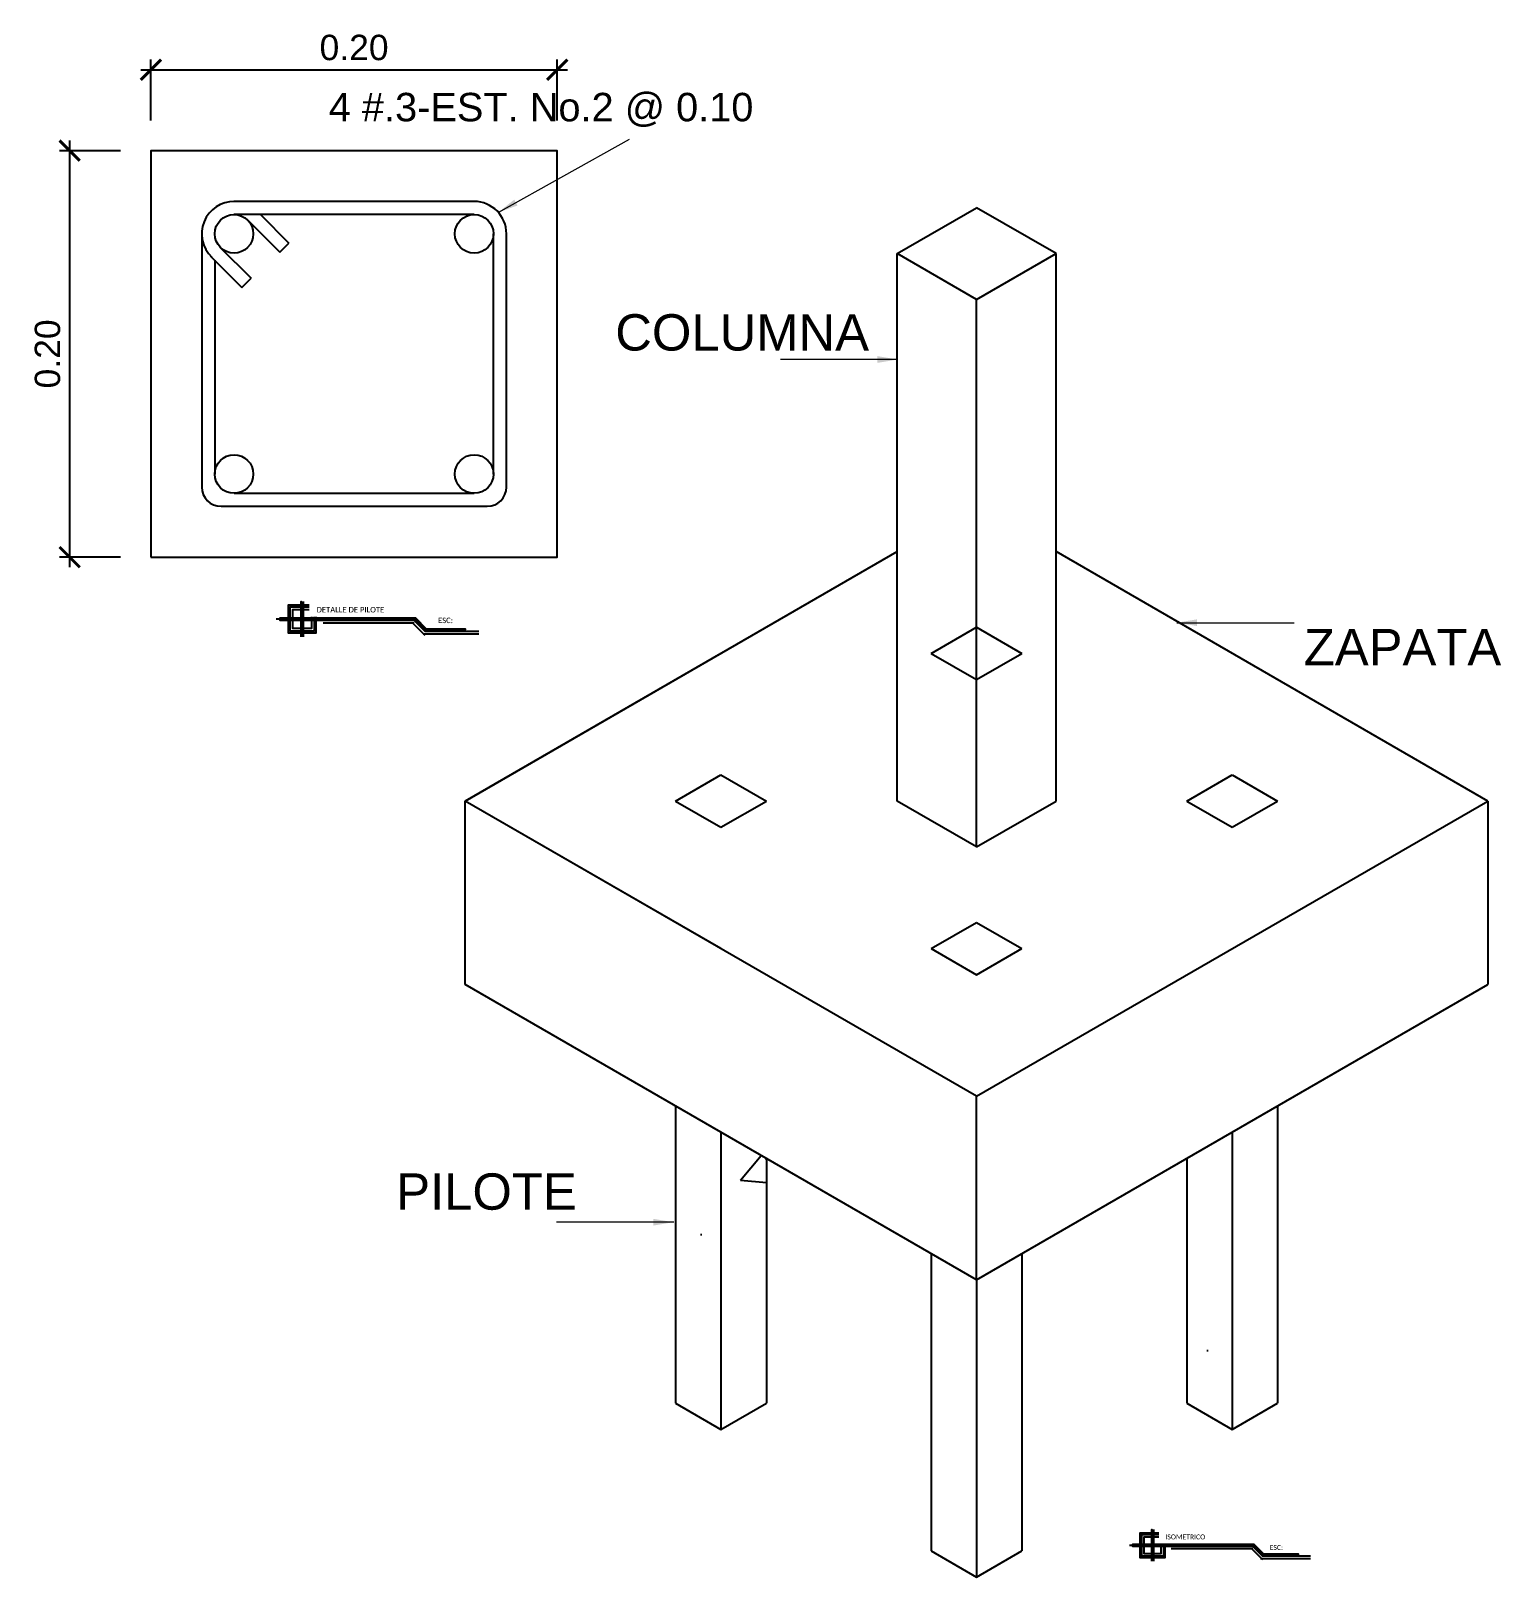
# Model space of a CAD drawing. Header units: millimetres. Extents: x 2453 to 3194, y 1473 to 1914.
# Drawn here: x 2528.35 to 2542.82, y 1478.5 to 1493.71 of the extents above; entities that cross this region are included whole.
import ezdxf

# ---------------------------------------------------------------- set-up
doc = ezdxf.new("R2010")
doc.units = ezdxf.units.MM
doc.linetypes.add('ACAD_ISO02W100', pattern=[15, 12, -3])
doc.linetypes.add('ACAD_ISO04W100', pattern=[30, 24, -3, 0, -3])
doc.layers.add('PDF_0', color=7, linetype='Continuous')
doc.layers.add('PDF_Text', color=7, linetype='Continuous')
doc.styles.add('manuel SwExBt', font='')
doc.styles.add('PDF Calibri', font='calibri.ttf')
doc.styles.get("Standard").update_dxf_attribs({"font": 'arial.ttf'})
doc.styles.get('manuel SwExBt').set_extended_font_data('@Arial Unicode MS')
doc.dimstyles.new('20 ALEJITO', dxfattribs={"dimscale": 2, "dimtxt": 0.1, "dimasz": 0.1, "dimexe": 0.1, "dimexo": 0.05, "dimgap": 0, "dimtad": 0, "dimlfac": 0.2, "dimzin": 0, "dimdsep": 46, "dimtxsty": 'manuel SwExBt', "dimblk": 'ARCHTICK', "dimcen": 0.09, "dimdle": 0.1, "dimclrd": 1, "dimclre": 1, "dimclrt": 2, "dimaunit": 1, "dimadec": 3, "dimazin": 0, "dimtfac": 1, "dimtix": 1, "dimtmove": 1, "dimatfit": 3, "dimfxl": 0.05, "dimtvp": 1, "dimtolj": 1, "dimtzin": 0, "dimlwd": 20, "dimlwe": 13, "dimarcsym": 0})
doc.dimstyles.new('Copy(2) of ISO-20', dxfattribs={"dimtxt": 0.25, "dimasz": 0.2, "dimexe": 0.1, "dimexo": 0, "dimgap": 0.09, "dimtad": 1, "dimlfac": 0.05, "dimdsep": 46, "dimtxsty": 'Standard', "dimblk": 'ARCHTICK', "dimcen": 2.5, "dimdle": 0.1, "dimclrd": 1, "dimclre": 2, "dimadec": 0, "dimazin": 0, "dimtfac": 1, "dimtmove": 0, "dimatfit": 3, "dimfxl": 0.5, "dimfxlon": 1, "dimarcsym": 0})

msp = doc.modelspace()

# ---------------------------------------------------------------- texts
for s, height, p in [('4 #.3-EST. No.2 @ 0.10', 0.28, (2531.283, 1492.822)), ('COLUMNA', 0.3576, (2534.103, 1490.566)), ('ZAPATA ', 0.3576, (2540.881, 1487.469)), ('PILOTE', 0.3576, (2531.947, 1482.111))]:
    msp.add_text(s, height=height).set_placement(p)
at = {"layer": 'PDF_Text', "color": 1, "attachment_point": 7, "style": 'PDF Calibri'}
for s, insert, char_height in [('DETALLE DE PILOTE ', (2531.163, 1487.988), 0.05419), ('\\pi-0.16258,l0.21678,t0.21678;ESC:^I', (2532.304, 1487.883), 0.05419), ('ISOMETRICO ', (2539.518, 1478.866), 0.04845), ('\\pi-0.14535,l0.1938,t0.1938;ESC:^I', (2540.496, 1478.762), 0.04845)]:
    msp.add_mtext(s, dxfattribs=dict(at, insert=insert, char_height=char_height))

# ---------------------------------------------------------------- blocks, each defined once
blk = doc.blocks.new('_ArchTick')
at = {"color": 0, "linetype": 'ByBlock', "const_width": 0.15}
blk.add_lwpolyline([(-0.5, -0.5), (0.5, 0.5)], dxfattribs=at)
blk = doc.blocks.new('*D97')
at = {"color": 1, "lineweight": -2, "transparency": 16777216}
blk.add_line((2529.432, 1493.33), (2533.632, 1493.33), dxfattribs=at)
at = {"color": 2, "linetype": 'ACAD_ISO04W100', "lineweight": -2, "transparency": 16777216}
blk.add_line((2529.532, 1492.83), (2529.532, 1493.43), dxfattribs=at)
at = {"color": 2, "lineweight": -2, "transparency": 16777216}
blk.add_line((2533.532, 1492.83), (2533.532, 1493.43), dxfattribs=at)
at = {"layer": 'Defpoints', "color": 0, "transparency": 16777216}
for p in [(2533.532, 1493.33), (2529.532, 1492.533), (2533.532, 1492.533)]:
    blk.add_point(p, dxfattribs=at)
at = {"color": 1, "lineweight": -2, "transparency": 16777216, "xscale": 0.2, "yscale": 0.2, "zscale": 0.2, "rotation": 180}
blk.add_blockref('_ArchTick', (2529.532, 1493.33), dxfattribs=at)
at = {"color": 1, "lineweight": -2, "transparency": 16777216, "xscale": 0.2, "yscale": 0.2, "zscale": 0.2}
blk.add_blockref('_ArchTick', (2533.532, 1493.33), dxfattribs=at)
at = {"color": 0, "transparency": 16777216, "insert": (2531.532, 1493.547), "char_height": 0.25, "attachment_point": 5}
blk.add_mtext('0.20', dxfattribs=at)
blk = doc.blocks.new('*D98')
at = {"color": 2, "linetype": 'ACAD_ISO04W100', "lineweight": -2, "transparency": 16777216}
blk.add_line((2529.232, 1492.533), (2528.632, 1492.533), dxfattribs=at)
at = {"color": 1, "lineweight": -2, "transparency": 16777216}
blk.add_line((2528.732, 1492.633), (2528.732, 1488.433), dxfattribs=at)
at = {"color": 2, "lineweight": -2, "transparency": 16777216}
blk.add_line((2529.232, 1488.533), (2528.632, 1488.533), dxfattribs=at)
at = {"layer": 'Defpoints', "color": 0, "transparency": 16777216}
for p in [(2529.532, 1492.533), (2528.732, 1488.533), (2529.532, 1488.533)]:
    blk.add_point(p, dxfattribs=at)
at = {"color": 1, "lineweight": -2, "transparency": 16777216, "xscale": 0.2, "yscale": 0.2, "zscale": 0.2}
for p, rotation in [((2528.732, 1492.533), 90), ((2528.732, 1488.533), 270)]:
    blk.add_blockref('_ArchTick', p, dxfattribs=dict(at, rotation=rotation))
at = {"color": 0, "transparency": 16777216, "insert": (2528.515, 1490.533), "char_height": 0.25, "attachment_point": 5, "rotation": 90}
blk.add_mtext('0.20', dxfattribs=at)

# ---------------------------------------------------------------- dimensions: what is measured, and where the dimension line sits
dim = msp.add_linear_dim(base=(2533.532, 1493.33), p1=(2529.532, 1492.533), p2=(2533.532, 1492.533), text='<>0', dimstyle='Copy(2) of ISO-20')
dim.commit()
dim.dimension.update_dxf_attribs({"geometry": '*D97', "text_midpoint": (2531.532, 1493.547)})
dim = msp.add_linear_dim(base=(2528.732, 1488.533), p1=(2529.532, 1492.533), p2=(2529.532, 1488.533), angle=90, text='<>0', dimstyle='Copy(2) of ISO-20')
dim.commit()
dim.dimension.update_dxf_attribs({"geometry": '*D98', "text_midpoint": (2528.515, 1490.533)})

# ---------------------------------------------------------------- hatches: boundary and pattern name
h = msp.add_hatch()
h.set_pattern_fill('AR-CONC', color=256, scale=0.019668)
h.set_pattern_definition([(50, (621.0763, 49.066), (3.5831633, -0.313486), [0.3746707, -4.121378]), (355, (621.0763, 49.066), (-0.693159, 3.757659), [0.2997366, -3.297114]), (100.45144, (621.375, 49.0397), (2.8900044, 3.444173), [0.318421, -3.502635]), (46.1842, (621.0763, 50.065), (5.331516, -0.826878), [0.562006, -6.182067]), (96.63556, (621.5206, 49.996), (4.669206, 4.866316), [0.477632, -5.253958]), (351.18415, (621.0763, 50.065), (4.669206, 4.866316), [0.449604, -4.945648]), (21, (621.5758, 49.8152), (2.9819146, -2.0113268), [0.3746707, -4.121378]), (326, (621.576, 49.8152), (1.215507, 3.6225637), [0.2997366, -3.2971024]), (71.45144, (621.8243, 49.6476), (4.1974217, 1.611237), [0.318421, -3.502629]), (37.5, (621.0763, 49.0659), (0.0607459, 1.66300774), [0, -3.2571375, 0, -3.3470585, 0, -3.3095914]), (7.5, (621.0763, 49.0659), (1.3141927, 1.970327), [0, -1.9083229, 0, -3.1822033, 0, -1.2613914]), (327.5, (619.9623, 49.0659), (2.6667625, -0.1126715), [0, -1.2489024, 0, -3.8965755, 0, -5.170456]), (317.5, (619.4627, 49.0659), (2.9133684, 0.500082), [0, -1.6235731, 0, -2.5877258, 0, -3.671773])])
h.paths.add_polyline_path([(2538.106, 1481.679), (2537.659, 1481.421), (2537.659, 1480.855), (2537.659, 1478.496), (2538.106, 1478.754)])
h.paths.add_polyline_path([(2537.659, 1480.855), (2537.659, 1481.421), (2537.212, 1481.679), (2537.212, 1478.754), (2537.659, 1478.496)])
h.paths.add_polyline_path([(2535.59, 1482.616), (2535.143, 1482.874), (2535.143, 1479.948), (2535.59, 1480.206)])
h.paths.add_polyline_path([(2535.143, 1482.874), (2534.696, 1483.132), (2534.696, 1480.206), (2535.143, 1479.948)])
h.paths.add_polyline_path([(2540.176, 1482.874), (2539.729, 1482.616), (2539.729, 1480.206), (2540.176, 1479.948)])
h.paths.add_polyline_path([(2540.623, 1483.132), (2540.176, 1482.874), (2540.176, 1479.948), (2540.623, 1480.206)])

# ---------------------------------------------------------------- linework, layer by layer
at = {"color": 5}
for p, q in [((2536.877, 1491.52), (2537.659, 1491.971)), ((2538.442, 1491.52), (2537.659, 1491.971)), ((2536.877, 1488.587), (2536.877, 1491.52)), ((2538.442, 1488.587), (2538.442, 1491.52)), ((2532.627, 1486.133), (2536.877, 1488.587)), ((2542.692, 1486.133), (2538.442, 1488.587)), ((2532.627, 1484.327), (2532.627, 1486.133)), ((2542.692, 1486.133), (2542.692, 1484.327)), ((2537.659, 1481.421), (2532.627, 1484.327)), ((2537.659, 1481.421), (2542.692, 1484.327)), ((2534.696, 1483.132), (2534.696, 1480.206)), ((2540.623, 1483.132), (2540.623, 1480.206)), ((2535.59, 1482.616), (2535.59, 1480.206)), ((2539.729, 1482.616), (2539.729, 1480.206)), ((2537.212, 1481.679), (2537.212, 1478.754)), ((2538.106, 1481.679), (2538.106, 1478.754)), ((2534.696, 1480.206), (2535.143, 1479.948)), ((2535.143, 1479.948), (2535.59, 1480.206)), ((2539.729, 1480.206), (2540.176, 1479.948)), ((2540.176, 1479.948), (2540.623, 1480.206)), ((2537.212, 1478.754), (2537.659, 1478.496)), ((2537.659, 1478.496), (2538.106, 1478.754))]:
    msp.add_line(p, q, dxfattribs=at)
at = {"color": 2}
for p, q in [((2530.478, 1491.856), (2530.8, 1491.533)), ((2530.61, 1491.905), (2530.891, 1491.624)), ((2530.8, 1491.533), (2530.891, 1491.624)), ((2530.119, 1491.496), (2530.427, 1491.188)), ((2530.211, 1491.585), (2530.518, 1491.279)), ((2530.427, 1491.188), (2530.518, 1491.279))]:
    msp.add_line(p, q, dxfattribs=at)
for p, q in [((2537.659, 1491.068), (2536.877, 1491.52)), ((2536.877, 1486.133), (2536.877, 1491.512)), ((2537.659, 1491.068), (2538.442, 1491.52)), ((2538.442, 1486.133), (2538.442, 1491.52)), ((2537.659, 1485.681), (2537.659, 1491.068)), ((2537.659, 1486.585), (2537.659, 1491.068)), ((2535.143, 1487.586), (2532.627, 1486.133)), ((2535.143, 1487.586), (2532.627, 1486.133)), ((2537.659, 1483.228), (2532.627, 1486.133)), ((2535.143, 1484.68), (2532.627, 1486.133)), ((2537.659, 1485.681), (2536.877, 1486.133)), ((2537.659, 1483.228), (2542.692, 1486.133)), ((2537.659, 1485.681), (2538.442, 1486.133)), ((2537.659, 1481.421), (2537.659, 1483.228)), ((2535.143, 1482.874), (2535.143, 1480.869)), ((2535.143, 1482.874), (2535.143, 1479.948)), ((2540.176, 1482.874), (2540.176, 1480.869)), ((2540.176, 1482.874), (2540.176, 1479.948)), ((2537.659, 1481.421), (2537.659, 1479.416)), ((2537.659, 1481.421), (2537.659, 1478.496)), ((2537.659, 1481.421), (2537.659, 1480.855))]:
    msp.add_line(p, q)
at = {"color": 3, "linetype": 'ACAD_ISO02W100'}
for p, q in [((2537.212, 1487.586), (2537.659, 1487.844)), ((2537.659, 1487.844), (2538.106, 1487.586)), ((2537.212, 1487.586), (2537.659, 1487.328)), ((2537.659, 1487.328), (2538.106, 1487.586)), ((2534.696, 1486.133), (2535.143, 1486.391)), ((2535.143, 1486.391), (2535.59, 1486.133)), ((2539.729, 1486.133), (2540.176, 1486.391)), ((2540.176, 1486.391), (2540.623, 1486.133)), ((2534.696, 1486.133), (2535.143, 1485.875)), ((2535.143, 1485.875), (2535.59, 1486.133)), ((2539.729, 1486.133), (2540.176, 1485.875)), ((2540.176, 1485.875), (2540.623, 1486.133)), ((2537.212, 1484.68), (2537.659, 1484.938)), ((2537.659, 1484.938), (2538.106, 1484.68)), ((2537.212, 1484.68), (2537.659, 1484.422)), ((2537.659, 1484.422), (2538.106, 1484.68))]:
    msp.add_line(p, q, dxfattribs=at)
at = {"color": 5}
msp.add_lwpolyline([(2529.532, 1488.533), (2533.532, 1488.533), (2533.532, 1492.533), (2529.532, 1492.533)], close=True, dxfattribs=at)
at = {"color": 2}
for points in [[(2532.714, 1492.033), (2530.347, 1492.033)], [(2532.714, 1491.905), (2530.347, 1491.905)], [(2530.032, 1491.715), (2530.032, 1489.223)], [(2532.904, 1489.351), (2532.904, 1491.715)], [(2533.032, 1489.223), (2533.032, 1491.715)], [(2530.16, 1491.455), (2530.16, 1489.351)], [(2530.222, 1489.033), (2532.842, 1489.033)], [(2530.35, 1489.161), (2532.714, 1489.161)]]:
    msp.add_lwpolyline(points, dxfattribs=at)
for centre in [(2530.35, 1491.715), (2532.714, 1491.715), (2530.35, 1489.351), (2532.714, 1489.351)]:
    msp.add_circle(centre, 0.19, dxfattribs=at)
for centre, radius, start, end in [((2530.35, 1491.715), 0.318, 89.2999, 226.6468), ((2532.714, 1491.715), 0.318, 0, 90), ((2530.222, 1489.223), 0.19, 180, 270), ((2532.842, 1489.223), 0.19, 270, 0)]:
    msp.add_arc(centre, radius, start, end, dxfattribs=at)
at = {"layer": 'PDF_0', "color": 1, "lineweight": 25}
for points in [[(2531.157, 1487.945), (2531.157, 1487.785), (2530.885, 1487.785), (2530.885, 1488.062), (2531.09, 1488.062)], [(2531.139, 1487.945), (2531.139, 1487.803), (2530.902, 1487.803), (2530.902, 1488.044), (2531.09, 1488.044)], [(2531.113, 1487.945), (2531.113, 1487.83), (2530.929, 1487.83), (2530.929, 1488.017), (2531.09, 1488.017)], [(2531.012, 1487.75), (2531.012, 1488.097), (2531.012, 1487.75)], [(2531.03, 1488.097), (2531.03, 1487.75)], [(2532.761, 1487.802), (2532.232, 1487.802), (2532.124, 1487.91), (2531.883, 1487.91), (2530.805, 1487.91), (2530.805, 1487.937), (2531.883, 1487.937), (2532.135, 1487.937), (2532.243, 1487.829), (2532.625, 1487.829), (2532.625, 1487.816), (2532.238, 1487.816), (2532.13, 1487.923), (2531.883, 1487.923), (2530.766, 1487.923)], [(2532.124, 1487.883), (2531.883, 1487.883), (2531.226, 1487.883)], [(2532.105, 1487.891), (2532.23, 1487.766)], [(2532.761, 1487.776), (2532.212, 1487.776)], [(2539.513, 1478.827), (2539.513, 1478.684), (2539.27, 1478.684), (2539.27, 1478.932), (2539.453, 1478.932)], [(2539.498, 1478.827), (2539.498, 1478.7), (2539.286, 1478.7), (2539.286, 1478.916), (2539.453, 1478.916)], [(2539.474, 1478.827), (2539.474, 1478.724), (2539.309, 1478.724), (2539.309, 1478.892), (2539.453, 1478.892)], [(2539.384, 1478.653), (2539.384, 1478.964), (2539.384, 1478.653)], [(2539.4, 1478.964), (2539.4, 1478.653)], [(2540.948, 1478.7), (2540.474, 1478.7), (2540.378, 1478.796), (2540.162, 1478.796), (2539.198, 1478.796), (2539.198, 1478.82), (2540.162, 1478.82), (2540.388, 1478.82), (2540.484, 1478.724), (2540.826, 1478.724), (2540.826, 1478.712), (2540.48, 1478.712), (2540.383, 1478.808), (2540.162, 1478.808), (2539.164, 1478.808)], [(2540.378, 1478.772), (2540.162, 1478.772), (2539.575, 1478.772)], [(2540.361, 1478.779), (2540.473, 1478.668)], [(2540.948, 1478.676), (2540.456, 1478.676)]]:
    msp.add_lwpolyline(points, dxfattribs=at)

msp.set_redraw_order([(e.dxf.handle, doc.entitydb.next_handle()) for e in msp.query("TEXT MTEXT ATTDEF DIMENSION ARC_DIMENSION")])  # texts and dimensions are drawn at this point

# ---------------------------------------------------------------- leaders
at = {"color": 4}
for points in [[(2532.95, 1491.925), (2534.242, 1492.646)], [(2536.884, 1490.478), (2535.729, 1490.478)], [(2539.63, 1487.888), (2540.785, 1487.888)], [(2534.678, 1481.988), (2533.523, 1481.988)]]:
    msp.add_leader(points, dimstyle='20 ALEJITO', override={"dimgap": 0, "dimtad": 0}, dxfattribs=at)

doc.saveas('drawing.dxf')
